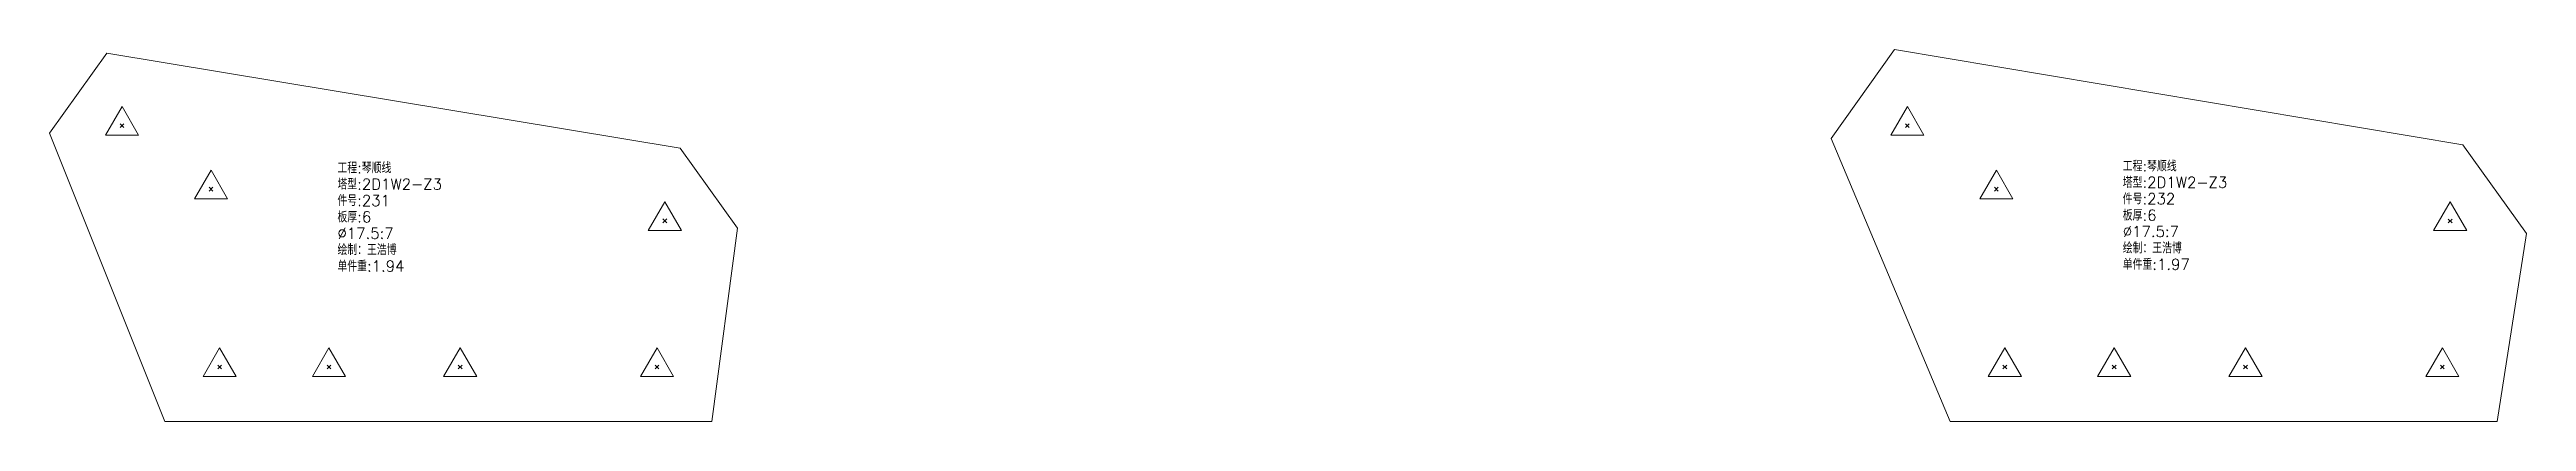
# Model space of a CAD drawing. Extents: x -580 to 8755, y 0 to 14723.
# Drawn here: x 0 to 1132, y 11921 to 12091 of the extents above; entities that cross this region are included whole.
import ezdxf
from ezdxf.enums import TextEntityAlignment as Align

# ---------------------------------------------------------------- set-up
doc = ezdxf.new("R2010")
doc.units = 0
doc.header["$MEASUREMENT"] = 0
doc.layers.add('1', color=7, linetype='CONTINUOUS', lineweight=25)
doc.styles.get("Standard").update_dxf_attribs({"font": 'simplex.shx', "width": 0.7, "height": 3, "bigfont": 'gbhzfs.shx'})

msp = doc.modelspace()

# ---------------------------------------------------------------- texts
at = {"layer": '1', "color": 7, "linetype": 'Continuous', "lineweight": 18}
for s, p in [('工程:琴顺线', (131.62919, 12033.01121)), ('工程:琴顺线', (947.8046, 12033.82494)), ('塔型:2D1W2-Z3', (131.62919, 12025.51121)), ('件号:232', (947.8046, 12018.82494)), ('塔型:2D1W2-Z3', (947.8046, 12026.32494)), ('件号:231', (131.62919, 12018.01121)), ('板厚:6', (131.62919, 12010.51121)), ('板厚:6', (947.8046, 12011.32494)), ('%%c17.5:7', (131.62919, 12003.01121)), ('绘制：王浩博', (947.8046, 11996.32494)), ('%%c17.5:7', (947.8046, 12003.82494)), ('绘制：王浩博', (131.62919, 11995.51121)), ('单件重:1.94', (131.62919, 11988.01121)), ('单件重:1.97', (947.8046, 11988.82494))]:
    msp.add_text(s, height=5, dxfattribs=at).set_placement(p, align=Align.BOTTOM_LEFT)

# ---------------------------------------------------------------- linework, layer by layer
at = {"layer": '1', "color": 7, "linetype": 'Continuous', "lineweight": 18}
for p, q in [((26.15572, 12089.53646), (0, 12052.91845)), ((288.29415, 12045.94359), (26.15572, 12089.53646)), ((843.51177, 12091.16392), (814.44986, 12050.47725)), ((1103.28875, 12047.54463), (843.51177, 12091.16392)), ((0, 12052.91845), (52.73994, 11920.85438)), ((814.44986, 12050.47725), (868.89744, 11920.85438)), ((314.44986, 12009.32559), (288.29415, 12045.94359)), ((1132.35083, 12006.85844), (1103.28875, 12047.54463)), ((302.73994, 11920.85438), (314.44986, 12009.32559)), ((1118.89744, 11920.85438), (1132.35083, 12006.85844)), ((52.73994, 11920.85438), (302.73994, 11920.85438)), ((868.89744, 11920.85438), (1118.89744, 11920.85438))]:
    msp.add_line(p, q, dxfattribs=at)
at = {"layer": '1', "color": 7, "linetype": 'Continuous', "lineweight": 13}
for p, q in [((33.13058, 12065.03963), (25.55308, 12051.91463)), ((40.70808, 12051.91463), (33.13058, 12065.03963)), ((849.32415, 12065.03963), (841.74665, 12051.91463)), ((856.90165, 12051.91463), (849.32415, 12065.03963)), ((25.55308, 12051.91463), (40.70808, 12051.91463)), ((32.25558, 12055.41463), (34.00558, 12057.16463)), ((34.00558, 12055.41463), (32.25558, 12057.16463)), ((841.74665, 12051.91463), (856.90165, 12051.91463)), ((848.44915, 12055.41463), (850.19915, 12057.16463)), ((850.19915, 12055.41463), (848.44915, 12057.16463)), ((73.81725, 12035.97772), (66.23975, 12022.85272)), ((72.94225, 12026.35272), (74.69225, 12028.10272)), ((74.69225, 12026.35272), (72.94225, 12028.10272)), ((81.39475, 12022.85272), (73.81725, 12035.97772)), ((890.01083, 12035.97772), (882.43333, 12022.85272)), ((889.13583, 12026.35272), (890.88583, 12028.10272)), ((890.88583, 12026.35272), (889.13583, 12028.10272)), ((897.58833, 12022.85272), (890.01083, 12035.97772)), ((66.23975, 12022.85272), (81.39475, 12022.85272)), ((281.31928, 12021.44677), (273.74178, 12008.32177)), ((288.89678, 12008.32177), (281.31928, 12021.44677)), ((882.43333, 12022.85272), (897.58833, 12022.85272)), ((1097.47652, 12021.42062), (1089.89902, 12008.29562)), ((1105.05402, 12008.29562), (1097.47652, 12021.42062)), ((273.74178, 12008.32177), (288.89678, 12008.32177)), ((280.44428, 12011.82177), (282.19428, 12013.57177)), ((282.19428, 12011.82177), (280.44428, 12013.57177)), ((1089.89902, 12008.29562), (1105.05402, 12008.29562)), ((1096.60152, 12011.79562), (1098.35152, 12013.54562)), ((1098.35152, 12011.79562), (1096.60152, 12013.54562)), ((77.73994, 11954.60438), (70.16244, 11941.47938)), ((76.86494, 11944.97938), (78.61494, 11946.72938)), ((78.61494, 11944.97938), (76.86494, 11946.72938)), ((85.31744, 11941.47938), (77.73994, 11954.60438)), ((127.73994, 11954.60438), (120.16244, 11941.47938)), ((126.86494, 11944.97938), (128.61494, 11946.72938)), ((128.61494, 11944.97938), (126.86494, 11946.72938)), ((135.31744, 11941.47938), (127.73994, 11954.60438)), ((187.73994, 11954.60438), (180.16244, 11941.47938)), ((186.86494, 11944.97938), (188.61494, 11946.72938)), ((188.61494, 11944.97938), (186.86494, 11946.72938)), ((195.31744, 11941.47938), (187.73994, 11954.60438)), ((277.73994, 11954.60438), (270.16244, 11941.47938)), ((276.86494, 11944.97938), (278.61494, 11946.72938)), ((278.61494, 11944.97938), (276.86494, 11946.72938)), ((285.31744, 11941.47938), (277.73994, 11954.60438)), ((893.89744, 11954.60438), (886.31994, 11941.47938)), ((893.02244, 11944.97938), (894.77244, 11946.72938)), ((894.77244, 11944.97938), (893.02244, 11946.72938)), ((901.47494, 11941.47938), (893.89744, 11954.60438)), ((943.89744, 11954.60438), (936.31994, 11941.47938)), ((943.02244, 11944.97938), (944.77244, 11946.72938)), ((944.77244, 11944.97938), (943.02244, 11946.72938)), ((951.47494, 11941.47938), (943.89744, 11954.60438)), ((1003.89744, 11954.60438), (996.31994, 11941.47938)), ((1003.02244, 11944.97938), (1004.77244, 11946.72938)), ((1004.77244, 11944.97938), (1003.02244, 11946.72938)), ((1011.47494, 11941.47938), (1003.89744, 11954.60438)), ((1093.89744, 11954.60438), (1086.31994, 11941.47938)), ((1093.02244, 11944.97938), (1094.77244, 11946.72938)), ((1094.77244, 11944.97938), (1093.02244, 11946.72938)), ((1101.47494, 11941.47938), (1093.89744, 11954.60438)), ((70.16244, 11941.47938), (85.31744, 11941.47938)), ((120.16244, 11941.47938), (135.31744, 11941.47938)), ((180.16244, 11941.47938), (195.31744, 11941.47938)), ((270.16244, 11941.47938), (285.31744, 11941.47938)), ((886.31994, 11941.47938), (901.47494, 11941.47938)), ((936.31994, 11941.47938), (951.47494, 11941.47938)), ((996.31994, 11941.47938), (1011.47494, 11941.47938)), ((1086.31994, 11941.47938), (1101.47494, 11941.47938))]:
    msp.add_line(p, q, dxfattribs=at)

msp.set_redraw_order([(e.dxf.handle, doc.entitydb.next_handle()) for e in msp.query("TEXT MTEXT ATTDEF DIMENSION ARC_DIMENSION")])  # texts and dimensions are drawn at this point

doc.saveas('drawing.dxf')
